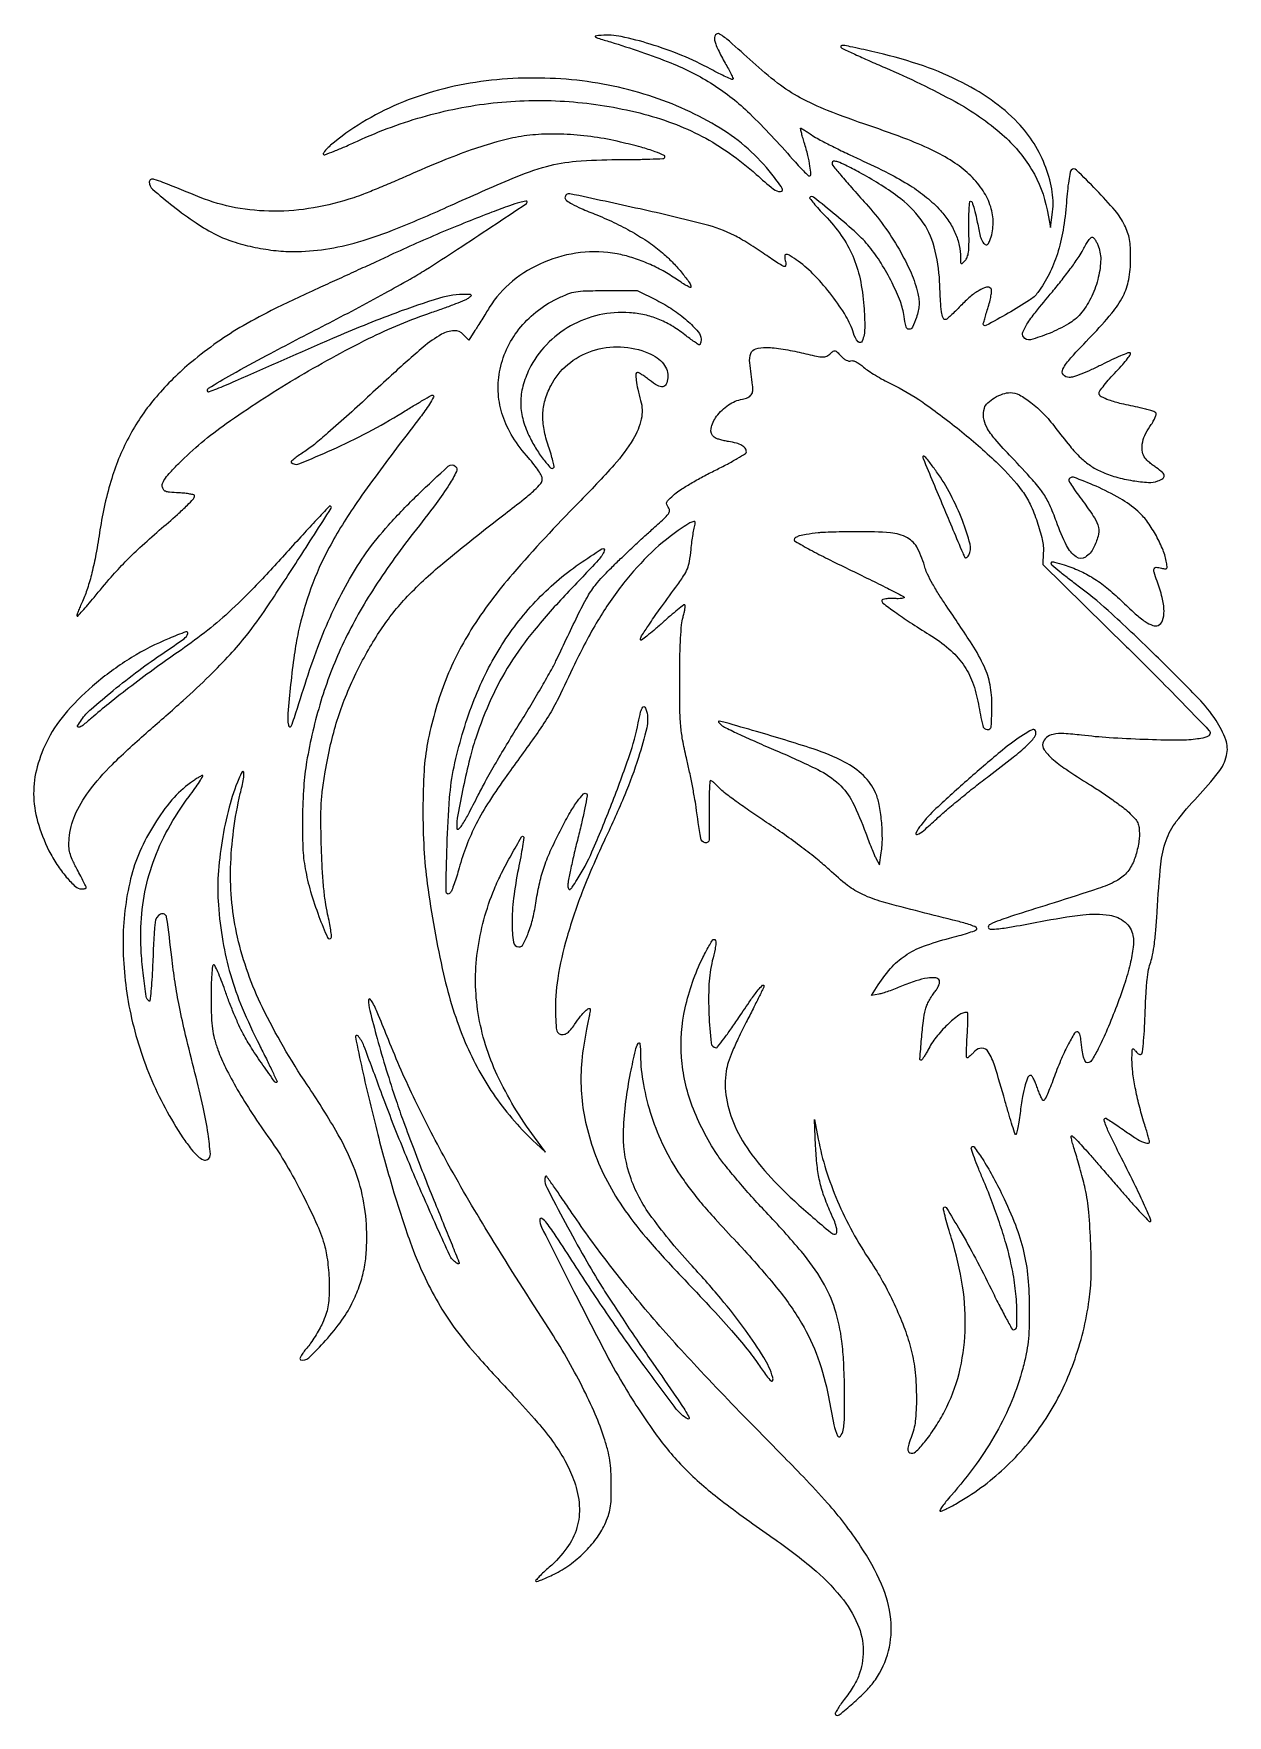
# Model space of a CAD drawing. Extents: x 275 to 749, y 178 to 845.
import ezdxf

# ---------------------------------------------------------------- set-up
doc = ezdxf.new("R2010")
doc.units = 0

msp = doc.modelspace()

# ---------------------------------------------------------------- linework, layer by layer
for points in [[(545.361865, 842.940676, 0.045216), (545.827551, 841.367316, 0.012557), (546.838253, 838.998272, 0.012569), (548.122887, 836.362464, 0.012873), (549.528653, 833.815798, -0.007966), (550.859913, 831.459075, -0.012787), (551.910966, 829.403648, -0.006551), (552.712972, 827.673287, -0.311067), (552.646631, 827.313298, -0.310459), (552.272681, 827.243956, -0.003677), (549.883803, 828.328155, -0.009447), (547.089327, 829.685978, -0.00584), (543.854842, 831.381715, 0.025977), (532.346191, 836.836534, 0.02281), (519.828697, 841.335812, 0.023019), (508.30007, 844.321567, 0.073608), (500.391852, 844.800099, 0.015205), (498.140296, 844.535634, 0.672799), (498.058175, 844.198586, 0.081344), (499.01243, 843.722248, 0.001767), (504, 842.195133, -0.020223), (528.070671, 833.841867, -0.049212), (544.779863, 825.294964, -0.050105), (559.320724, 813.744519, -0.021632), (576.314575, 795.725646, 0.006931), (578.606047, 793.148223, 0.010483), (580.677432, 790.975658, 0.005548), (582.466714, 789.215569, 0.193896), (583.001705, 789, 0.434216), (583.601134, 789.641517, 0.021176), (583.244607, 792.865109, 0.023123), (582.385132, 797.132709, 0.012839), (580.965292, 802.25, -0.005149), (580.316769, 804.455149, -0.008792), (579.826766, 806.310938, -0.003224), (579.454128, 807.873427, -0.482582), (579.554729, 808, -0.138434), (579.793856, 807.9325, -0.002003), (581.061554, 807.147848, -0.005336), (582.52684, 806.210878, -0.003474), (584.199868, 805.099058, 0.026072), (586.72206, 803.582536, 0.004968), (591.473863, 801.113012, 0.005288), (597.08641, 798.340847, 0.004839), (602.92392, 795.603203, -0.010321), (614.535207, 790.001705, -0.023485), (622.998019, 785.188904, -0.030092), (629.520394, 780.490897, -0.036504), (634.995386, 775.31467, -0.040346), (638.369675, 770.965307, -0.043757), (640.898891, 766.242987, -0.045896), (642.470831, 761.378005, -0.055255), (643, 756.604213, 0.007626), (643.02949, 754.670828, 0.231585), (643.249436, 754.254118, 0.354148), (643.639361, 754.273916, 0.013973), (644.75, 755.328268, 0.107889), (645.654494, 756.744071, 0.057912), (646.145272, 758.768322, 0.029505), (646.35042, 762.011398, 0.005356), (646.311023, 768.042554, -0.00718), (646.298903, 772.244018, -0.01195), (646.424084, 775.78125, -0.005614), (646.629822, 778.69458, -0.390473), (646.961282, 779, -0.320687), (647.574668, 778.561495, -0.014037), (648.399863, 775.907227, -0.015649), (649.353515, 772.044646, -0.005174), (650.516595, 766.319098, 0.03012), (650.848553, 765.020591, 0.028667), (651.338524, 763.749139, 0.029893), (651.902856, 762.678038, 0.083541), (652.455299, 762.037099, 0.114804), (653.157872, 761.6854, 0.240039), (653.736862, 761.824424, 0.112754), (654.27096, 762.542642, 0.01986), (654.89102, 764.117224, 0.084055), (655.94201, 770.324956, 0.076261), (654.95507, 776.757993, 0.069592), (651.945065, 783.095319, 0.053522), (647.06828, 789.012328, 0.046568), (640.760553, 794.128428, 0.032396), (632.81312, 798.717172, 0.023569), (622.049307, 803.417584, 0.008978), (606.648529, 808.980766, -0.010759), (590.247699, 814.971329, -0.031913), (579.392841, 820.022374, -0.038386), (570.408155, 825.858443, -0.022055), (560.5, 834.151628, 0.004263), (551.234609, 842.484848, 0.049523), (547.284151, 845.334978, 0.392785), (545.780761, 844.994814, 0.201963)], [(595.55143, 840.04857, 0.08703), (596.354083, 839.485456, 0.001602), (601.069833, 837.29439, 0.003899), (606.609916, 834.794045, 0.00259), (613.00143, 832.008691, -0.022843), (640.870482, 818.495752, -0.055927), (659.537983, 805.479526, -0.076501), (671.205021, 791.556452, -0.089708), (677.359124, 775.49113), (678.68111, 768.5), (679.412898, 773.593716, 0.072954), (679.386261, 782.589228, 0.052579), (676.86363, 792.319447, 0.050032), (672.172107, 801.819386, 0.050907), (665.710266, 810.138159, 0.050126), (655.113357, 819.218584, 0.038551), (641.970605, 826.941278, 0.034266), (626.226592, 833.333656, 0.024142), (607.800966, 838.41139, 0.001269), (599.236703, 840.309378, 0.020675), (596.336955, 840.819714, 0.210828), (595.575402, 840.598495, 0.439968)], [(452.584979, 826.444054, 0.032087), (435.778043, 823.046524, 0.034354), (419.935298, 817.579335, 0.0356), (405.527142, 810.221524, 0.040865), (393, 801.183339, 0.018372), (391.703562, 799.991404, 0.030415), (390.712864, 798.883976, 0.031669), (390.080179, 797.970383, 0.341575), (390.1289, 797.551979, 0.297401), (390.679746, 797.429708, 0.003413), (394.353947, 798.840183, 0.009021), (398.649275, 800.612857, 0.005598), (403.6289, 802.840448, -0.040369), (431.071191, 812.89321, -0.042844), (459.231642, 818.157738, -0.043303), (487.598403, 818.515966, -0.043075), (515.654692, 813.987685, -0.027176), (528.706356, 809.943822, -0.03261), (540.444135, 804.70216, -0.032785), (551.348945, 798.005304, -0.027995), (561.904977, 789.603351, 0.011185), (568.731271, 783.784842, 0.176952), (571.568651, 782.802751, 0.592875), (572.23191, 784.066215, 0.020497), (568.135279, 789.709644, 0.087996), (547.627283, 807.928696, 0.060829), (519.33642, 820.879967, 0.056601), (486.50724, 827.354588, 0.054291)], [(467.496033, 804.519056, 0.026057), (458.969229, 802.548634, 0.014315), (448.757058, 799.301836, 0.012525), (437.104044, 794.895589, 0.008651), (424.135555, 789.35358, -0.004248), (418.052095, 786.690256, -0.003855), (411.724386, 784.041351, -0.00386), (406.025599, 781.7584, -0.01236), (402.179276, 780.360534, -0.038504), (386.211849, 776.336097, -0.043091), (370.410609, 775.008878, -0.044993), (355.249454, 776.411576, -0.050467), (341.182633, 780.502736, 0.000589), (326.414598, 786.447564, 0.021727), (322.987147, 787.652563, 0.179847), (321.612162, 787.568225, 0.296684), (321, 786.62736, 0.218044), (322.344181, 783.691541, 0.011474), (330.517587, 776.95788, 0.018812), (339.5915, 770.362095, 0.031401), (347.743595, 765.605889, 0.03869), (354.178177, 762.975752, 0.024269), (362.034882, 760.867553, 0.023747), (370.341015, 759.474726, 0.02947), (378.162032, 759.007006, 0.03758), (390.982574, 759.961541, 0.033821), (403.987935, 762.829653, 0.025285), (419.49913, 768.233522, 0.009563), (440.602403, 777.278517, -0.005621), (465.361881, 788.122412, -0.033196), (478.725942, 792.777639, -0.047644), (490.445182, 794.832916, -0.019306), (506.665328, 795.478596, 0.003555), (513.678362, 795.536719, 0.005596), (519.698088, 795.696817, 0.001762), (524.886925, 795.91127, 0.187036), (525.523413, 796.191419, 0.518573), (525.358591, 797.149163, 0.024979), (521.833179, 798.613301, 0.020214), (516.241999, 800.362882, 0.007035), (508.060199, 802.441352, 0.023016), (497.540677, 804.450073, 0.022874), (486.859448, 805.488514, 0.023836), (476.634612, 805.524432, 0.032724)], [(592, 794.14079, 0.170661), (592.363391, 793.107139, 0.004577), (595.462528, 789.315846, 0.007747), (599.659995, 784.431695, 0.003126), (605.533319, 777.890803, -0.028016), (612.453532, 769.366525, -0.025727), (618.59199, 759.882802, -0.026919), (623.350123, 750.496724, -0.048762), (626.039275, 742.324746, -0.025292), (626.474736, 739.786244, -0.04529), (626.535612, 737.672835, -0.043439), (626.214097, 735.524347, -0.021332), (625.454541, 732.863135, -0.027848), (623.90508, 728.94245, -0.314275), (622.538961, 728.142476, -0.322933), (621.349854, 729.152153, -0.028595), (620.583308, 733.25, 0.059386), (619.108102, 739.115837, 0.024612), (615.811664, 746.613398, 0.02409), (611.481848, 754.324853, 0.030167), (606.715396, 761, 0.038275), (601.758196, 766.247812, 0.011767), (593.519487, 773.38416, 0.004205), (584.68279, 780.557581, 0.381798), (583.137688, 780.471022, 0.383256), (583.118266, 780.107788, 0.004741), (584.723967, 778.154499, 0.010963), (586.726857, 775.86834, 0.006608), (589.195499, 773.242701, -0.039202), (595.659329, 765.402023, -0.051006), (600.192705, 757.281308, -0.049299), (603.092093, 748.189722, -0.033382), (604.647947, 737.418638, -0.020811), (604.957946, 728.59028, -0.089725), (603.993098, 723.448361, -0.570741), (602.357837, 723.169199, -0.104255), (600.514735, 726.58453, 0.064655), (597.532042, 733.331667, 0.027255), (591.925494, 741.529092, 0.027211), (585.19808, 749.375447, 0.044267), (578.599962, 755.152439, 0.013096), (575.429955, 757.342057, 0.128554), (573.902085, 757.852759, 0.415826), (573.246304, 757.276116, 0.076971), (573.410644, 755.5, -0.030958), (573.589012, 754.541621, -0.053988), (573.60051, 753.734375, -0.079442), (573.4591, 753.185569, -0.29843), (573.175881, 753, -0.13615), (572.606618, 753.157938, -0.004267), (570.529052, 754.43115, -0.008031), (568.097005, 756.005161, -0.005447), (565.376182, 757.872, 0.008309), (562.338038, 759.931078, 0.006311), (558.942721, 762.090119, 0.006385), (555.705493, 764.035005, 0.014802), (553.217026, 765.390025, 0.055312), (541.535485, 769.767149, 0.007307), (515.782618, 775.889049, 0.002466), (487.968326, 781.929173, 0.476812), (486, 780.334385, 0.23991), (486.546051, 779.261853, 0.033722), (488.714369, 777.897772, 0.022366), (492.378254, 776.130633, 0.005346), (498.621899, 773.53504, -0.017228), (506.363086, 770.09897, -0.019193), (513.569209, 766.24996, -0.020405), (519.999742, 762.130338, -0.027938), (525.402587, 757.88122, -0.022916), (528.978574, 754.42675, -0.018465), (532.502297, 750.408578, -0.013411), (535.430756, 746.605445, -0.158653), (536, 744.856613, -0.556355), (535.743907, 744.6977, -0.011281), (534.11766, 745.549726, -0.015372), (532.050603, 746.7773, -0.008422), (529.592035, 748.400368, 0.025712), (524.222814, 751.684295, 0.0247), (518.473735, 754.448078, 0.024969), (512.547148, 756.603397, 0.02787), (506.647144, 758.066918, 0.076092), (492.145593, 758.582371, 0.070535), (477.746256, 754.795018, 0.071637), (465.164354, 747.234845, 0.083153), (455.95617, 736.752497, -0.00051), (454.532038, 734.460017, -0.000371), (452.942678, 731.911589, -0.000374), (451.430695, 729.495253, -0.000821), (450.269066, 727.648656), (447.83749, 723.797311), (445.787744, 725.997455, 0.218037), (441.992215, 727.563919, 0.119252), (437.050346, 726.167872, 0.049003), (429.711881, 721.031984, 0.008662), (417.131475, 709.866495, -0.000797), (400.32559, 694.471473, -0.005428), (391.935736, 686.975899, -0.011027), (386.531001, 682.458066, -0.024259), (382.167095, 679.30499, 0.010392), (380.158456, 677.936795, 0.017806), (378.550178, 676.703081, 0.01244), (377.350669, 675.661923, 0.427656), (377.342944, 675.323723, 0.301979), (380.393363, 674.709006, 0.008216), (393.52645, 680.325445, 0.016072), (407.819582, 687.277296, 0.016798), (421.423327, 695.037825, -0.002349), (425.802334, 697.706482, -0.003686), (429.593931, 699.954861, -0.001032), (432.907278, 701.87762, -0.131691), (433.363869, 702, -0.553806), (433.843018, 701.234514, -0.034146), (432.219793, 698.402845, -0.014767), (428.528413, 693.213634, -0.001895), (420.242442, 682.350751, 0.011619), (403.379847, 659.328986, 0.028653), (392.407766, 641.499395, 0.036372), (385.163983, 625.350322, 0.034269), (380.166754, 608, 0.018104), (378.566591, 598.987213, 0.008319), (377.104474, 587.147469, 0.005926), (376.018714, 575.677528, 0.062989), (376.221303, 571, 0.264275), (376.756127, 570.346462, 0.411037), (377.371886, 570.615366, 0.01695), (378.588574, 573.998943, 0.000452), (383.435695, 589.110543, -0.014686), (388.594933, 603.748875, -0.018046), (394.294432, 617.069021, -0.019443), (400.492674, 628.99564, -0.024824), (407.153562, 639.438045, -0.029307), (415.963927, 650.421839, -0.016903), (427.748041, 662.612707, -0.007893), (439.682263, 673.792615, -0.400105), (442.611634, 673.721699, -0.322768), (442.944452, 671.672066, -0.025217), (440.059819, 666.561585, -0.019783), (434.87163, 659.04044, -0.005153), (425.939055, 647.380602, 0.023083), (409.593225, 624.381074, 0.033649), (397.577683, 602.617141, 0.03576), (389.11147, 580.506402, 0.031662), (383.468107, 556.5, 0.02492), (382.293847, 546.573805, 0.01365), (381.796297, 534.332719, 0.013477), (381.957974, 522.469855, 0.035209), (382.901752, 514, 0.026088), (385.04964, 504.970054, 0.01864), (388.346946, 495.11796, 0.013036), (391.776629, 486.68596, 0.614479), (393.220997, 486.604378, 0.163328), (393.357056, 487.270693, 0.006659), (393.020782, 489.733786, 0.011023), (392.512182, 492.678145, 0.00753), (391.810562, 496, -0.020453), (390.909461, 500.887696, -0.012032), (390.213638, 506.78987, -0.010002), (389.692212, 513.89219, -0.005686), (389.331248, 522.5, -0.004855), (389.120516, 532.616815, -0.015238), (389.252079, 539.412111, -0.018765), (389.775756, 545.391366, -0.011), (390.827475, 552.5, -0.014302), (392.990318, 563.309226, -0.01924), (395.600395, 572.943627, -0.019841), (398.870802, 582.109731, -0.016906), (403.021499, 591.5, -0.031565), (412.276608, 607.925603, -0.043772), (422.682208, 621.230765, -0.032046), (437.548171, 635.234047, -0.009237), (462.25, 654.924326, 0.00417), (469.757676, 660.785386, 0.018961), (473.965999, 664.395999, 0.029358), (476.385073, 666.915439, 0.178454), (477, 668.5835, 0.117681), (476.682299, 669.914647, 0.026225), (475.510257, 671.956892, 0.023852), (473.773533, 674.383738, 0.014926), (471.526175, 677.059028, -0.042763), (465.297179, 685.371966, -0.058366), (461.305052, 693.830088, -0.06299), (459.571038, 702.447381, -0.06285), (460.035072, 711.231764, -0.062373), (462.799326, 720.077027, -0.059435), (467.692223, 728.125832, -0.058107), (474.459194, 734.952273, -0.054804), (482.743375, 740.194545, -0.017776), (487.13804, 742.152588, -0.053572), (490.290007, 743.047215, -0.037092), (494.128563, 743.414393, -0.00528), (502.048538, 743.498789), (514.597076, 743.5), (522.421659, 739.634525, -0.032719), (528.731447, 735.985974, -0.03286), (534.501759, 731.550233, -0.031919), (538.863916, 727.192544, -0.18251), (540, 724.183838, -0.028511), (539.952248, 723.347108, -0.04465), (539.806822, 722.641502, -0.055811), (539.595674, 722.147613, -0.270118), (539.342371, 722, -0.146484), (538.913137, 722.128509, -0.004534), (537.366948, 723.165708, -0.008532), (535.559693, 724.447751, -0.005763), (533.541003, 725.968366, 0.028835), (528.180217, 729.631651, 0.040595), (522.995813, 732.20454, 0.041971), (517.602088, 733.847184, 0.034074), (511.617627, 734.712557, 0.07465), (499.58296, 733.825962, 0.072745), (488.223484, 729.448826, 0.073197), (478.652175, 722.033305, 0.077161), (471.824692, 712.295462, 0.04815), (469.29177, 705.591424, 0.064992), (468.418831, 699.174838, 0.064894), (469.221905, 692.741803, 0.047825), (471.682276, 685.988539, 0.024619), (474.344845, 681.046612, 0.027442), (477.39385, 676.573387, 0.023028), (480.228136, 673.202911, 0.422931), (481.490076, 673.170956, 0.253029), (481.66238, 673.727529, 0.009414), (481.179948, 675.9446, 0.015057), (480.458544, 678.621932, 0.009785), (479.47217, 681.670956, -0.035831), (477.677212, 688.396282, -0.056377), (477.220534, 694.35044, -0.060155), (478.106017, 699.971271, -0.048189), (480.339014, 705.68231, -0.102056), (487.070907, 714.137125, -0.093315), (496.804602, 719.567269, -0.090942), (508.071933, 721.171049, -0.090894), (519.177346, 718.672656, -0.051538), (522.589468, 716.783892, -0.075157), (525.07984, 714.423651, -0.087362), (526.508035, 711.73251, -0.102677), (526.821519, 708.867609, -0.08078), (526.155524, 706.332034, -0.263054), (524.810901, 705.334506, -0.166707), (522.718975, 705.772853, -0.033656), (519.547447, 707.962294, 0.011461), (518.012537, 709.125706, 0.015226), (516.562341, 710.107674, 0.012502), (515.32351, 710.849857, 0.129404), (514.753089, 711, 0.40915), (514.138783, 710.39624, 0.032933), (514.259949, 707.901205, 0.028003), (514.869653, 704.35697, 0.013021), (516.035414, 699.836616, -0.124562), (516.262357, 692.418704, -0.082589), (513.070715, 684.475591, -0.0464), (505.559856, 674.37941, -0.011323), (491.329493, 659.255974, 0.015321), (465.286772, 631.131707, 0.038819), (448.690211, 608.782527, 0.049444), (438.167447, 587.668227, 0.043642), (431.456027, 564, 0.032867), (430.072848, 552.845415, 0.013933), (429.62357, 537.771932, 0.013885), (430.033543, 521.907329, 0.020311), (431.347796, 508, 0.021535), (437.782714, 472.210718, 0.044032), (446.44968, 445.05783, 0.053585), (458.346168, 423.489269, 0.053981), (474.528864, 405), (478.331586, 401.5), (473.869014, 407.5, -0.050022), (459.123649, 432.124869, -0.07002), (451.560583, 456.594581, -0.073999), (451.260442, 481.144355, -0.064312), (457.977833, 506, -0.018492), (460.858564, 512.291614, -0.011068), (464.718743, 519.555048, -0.003627), (468.748271, 526.627454, -0.492667), (469.59506, 526.738273, -0.239898), (469.719552, 526.355572, -0.001636), (469.152192, 522.832412, -0.005847), (468.435302, 518.769092, -0.003648), (467.504932, 514.024216, 0.019519), (465.586799, 502.279061, 0.032077), (464.996064, 492.230163, 0.035093), (465.556486, 484.82843, 0.372147), (467.672862, 483, 0.277703), (469.429726, 484.057313, 0.031359), (471.426523, 488.474157, 0.031429), (473.256628, 494.410297, 0.021985), (474.594786, 501.284777, -0.019786), (475.981616, 508.580203, -0.026729), (477.842705, 515.031281, -0.023961), (480.54724, 521.75907, -0.012066), (484.562828, 529.982159, -0.011443), (488.04377, 536.334559, -0.026785), (491.000964, 540.870639, -0.03236), (493.36688, 543.702556, -0.420287), (494.606656, 543.720374, -0.248176), (494.825507, 543.020092, -0.003036), (493.903953, 538.220387, -0.008141), (492.695428, 532.606733, -0.005133), (491.110828, 526.091809, 0.004837), (489.495011, 519.46561, 0.006723), (488.18538, 513.498955, 0.004336), (487.19977, 508.480994, 0.081798), (487.164536, 506.882732, 0.094211), (487.499465, 505.901897, 0.456278), (488.005649, 505.800476, 0.080583), (488.854046, 506.708259, 0.005318), (490.823001, 509.712606, 0.039644), (496.706353, 520.735914, 0.009891), (504.499226, 539.628031, 0.010188), (511.5758, 558.949996, 0.034124), (515.073646, 571.968806, -0.011783), (516.036179, 576.317586, -0.095312), (516.886703, 578.165094, -0.515246), (517.66475, 578.163358, -0.093047), (518.386782, 576.595072, -0.118566), (518.4521, 569.980323, -0.021808), (515.175041, 558.128601, -0.020393), (509.692663, 543.301017, -0.011934), (501.991402, 526, 0.016793), (493.127113, 505.553774, 0.024416), (486.819761, 486.937925, 0.028118), (483.111126, 470.479554, 0.05025), (482.211138, 456.652215, 0.005747), (482.440813, 451.760019, 0.055951), (482.791372, 449.720162, 0.155639), (483.473189, 448.70356, 0.133205), (484.662038, 448.191976, 0.116123), (485.848909, 448.298718, 0.086445), (487.011306, 448.923763, 0.056419), (488.279017, 450.174222, 0.019225), (489.827646, 452.249493, -0.015167), (492.177647, 455.452548, -0.035369), (494.169122, 457.659981, -0.084888), (495.458768, 458.536055, -0.545697), (496, 458.187821, -0.042042), (495.940896, 457.486147, -0.002639), (495.582479, 455.439249, -0.003877), (495.123078, 453.002949, -0.002868), (494.578652, 450.315376, 0.027648), (492.67086, 437.719676, 0.036828), (492.423064, 426.15122, 0.037702), (493.867657, 414.889141, 0.031237), (497.039564, 403.219509, 0.035479), (502.053012, 391.321152, 0.032512), (508.82777, 379.882378, 0.026932), (518.19013, 367.657435, 0.013584), (531.209199, 353.243031, -0.002778), (543.545382, 340.164312, -0.007476), (552.124028, 330.687253, -0.01036), (558.32099, 323.330107, -0.020688), (562.851474, 317.218714, 0.008495), (565.969993, 312.790289, 0.051225), (567.84939, 310.702397, 0.545205), (568.474128, 310.870441, 0.153531), (568.480449, 312.124771, 0.062554), (564.898034, 320.048911, 0.019815), (557.674757, 330.856733, 0.017597), (547.831619, 343.435962, 0.011618), (535.691629, 357.210693, -0.030342), (519.581253, 376.931692, -0.080691), (511.479895, 393.149696, -0.086977), (509.252434, 410.358669, -0.039338), (512.061369, 433, -0.004296), (513.966194, 441.908098, -0.072976), (515.033816, 444.702505, -0.73471), (515.747886, 444.552449, -0.022424), (515.982729, 440, 0.044887), (517.110815, 428.335615, 0.033383), (520.349405, 415.802263, 0.032623), (525.345949, 403.465871, 0.036677), (531.742398, 392.381167, 0.012452), (535.827875, 386.677796, 0.0136), (540.077935, 381.353879, 0.009884), (545.624806, 375.038044, 0.003115), (554.15923, 365.815483, -0.015924), (569.839053, 347.975748, -0.03853), (579.917872, 333.622015, -0.047677), (586.373143, 319.905924, -0.040026), (590.577377, 304.388898, 0.004985), (592.758299, 293.320773, 0.051934), (594.162697, 288.910699, 0.570163), (595.303473, 288.770435, 0.115347), (596.375, 291.125, 0.045477), (596.947988, 296.484639, 0.007313), (596.95836, 307.00809, 0.008685), (596.61728, 318.003587, 0.018364), (595.892445, 326.5, 0.045833), (593.144563, 339.17874, 0.056636), (588.238658, 350.218273, 0.042722), (579.854702, 362.043698, 0.014562), (565.788759, 377.722091, -0.007528), (560.078766, 383.909302, -0.006864), (554.376161, 390.456955, -0.006882), (549.441023, 396.448287, -0.022044), (546.388196, 400.624877, -0.056223), (536.521585, 419.820807, -0.072566), (532.248421, 439.149977, -0.07325), (533.69259, 458.751342, -0.058662), (540.698838, 478.75, -0.009175), (542.119083, 481.528622, -0.014165), (543.457333, 483.870313, -0.008442), (544.643005, 485.743114, -0.25255), (545.119151, 486, -0.318092), (545.730433, 485.567334, -0.103862), (545.884039, 484.409793, -0.035473), (545.548707, 482.128842, -0.00501), (544.479999, 477.5, 0.047408), (543.15166, 468.220317, 0.023067), (543.13599, 456.237552, 0.014134), (543.969024, 444.859532, 0.384831), (546.027259, 443, 0.233183), (546.589091, 443.277086, 0.003015), (549.032244, 446.501531, 0.007972), (551.817957, 450.350946, 0.005054), (554.946474, 454.920105, -0.003813), (559.733663, 461.949108, -0.01732), (562.69232, 465.92152, -0.041489), (564.418089, 467.745519, -0.648375), (565, 467.485422, -0.114188), (564.892015, 467.018746, -0.000675), (562.930659, 463.021195, -0.00278), (560.655774, 458.464537, -0.001761), (557.955434, 453.176405, 0.007393), (554.726814, 446.673914, 0.014579), (552.39139, 441.400654, 0.018204), (550.816338, 437.103897, 0.039804), (549.99921, 433.696853, 0.080292), (550.046736, 422.935735, 0.065654), (553.405482, 411.913144, 0.054929), (560.211775, 400.471642, 0.032642), (570.582189, 388.446657, 0.011793), (577.036946, 382.183925, 0.009111), (584.352111, 375.657274, 0.003618), (591.469018, 369.625771, 0.175726), (593.194571, 369, 0.36898), (593.867773, 369.575094, 0.090437), (593.830688, 371.151757, 0.042523), (593.041565, 373.806873, 0.012547), (591.391196, 377.721487, -0.020196), (588.786483, 384.173706, -0.030538), (587.100018, 389.989438, -0.028731), (586.070253, 396.222159, -0.015411), (585.482096, 404), (585.012883, 414.5), (586.513506, 406.655272, 0.029069), (589.572547, 394.530004, 0.024599), (594.161944, 382.128516, 0.02392), (600.104632, 369.871909, 0.023584), (607.216566, 358.179063, -0.021806), (612.08434, 350.239574, -0.017458), (616.640878, 341.302317, -0.017702), (620.478003, 332.256275, -0.025598), (623.164547, 324, -0.037471), (624.823068, 315.305716, -0.024872), (625.471361, 305.166788, -0.024728), (625.134203, 295.626521, -0.069418), (623.657037, 289.124273, 0.013833), (622.43735, 285.613133, 0.068284), (622.083185, 283.553802, 0.181495), (622.452971, 282.456791, 0.225351), (623.415013, 282, 0.205797), (625.559084, 282.921515, 0.021684), (629.217162, 287.129682, 0.025173), (633.114391, 292.566979, 0.021937), (636.6414, 298.618711, 0.059176), (642.393968, 313.645785, 0.05175), (644.809441, 330.305919, 0.047986), (643.813677, 348.286508, 0.03817), (639.426931, 367.23305, -0.005148), (638.11804, 371.563388, -0.007665), (637.070151, 375.380802, -0.003845), (636.260541, 378.62056, -0.140652), (636.292573, 379.377718, -0.637037), (637.326999, 379.496815, -0.005199), (642.818573, 370.348153, -0.010546), (648.934782, 359.391251, -0.008237), (655.125928, 347.25, 0.003859), (658.234251, 341.020195, 0.006238), (660.98578, 335.773437, 0.001729), (663.434125, 331.280344, 0.273641), (663.908016, 331, 0.403198), (665.311185, 332.351166, 0.017851), (665.326422, 339.754663, 0.024255), (664.600834, 348.56843, 0.022479), (663.016232, 357.5, 0.014862), (661.058517, 365.158736, 0.010608), (658.433096, 373.610179, 0.010198), (655.310109, 382.360509, 0.01036), (651.848364, 390.92983, -0.00552), (649.9978, 395.386082, -0.008331), (648.494039, 399.31076, -0.004028), (647.307733, 402.651822, -0.165198), (647.303418, 403.410255, -0.604654), (648.351817, 403.580926, -0.01716), (651.653673, 398.858561, -0.01878), (655.591453, 392.264139, -0.012264), (659.654149, 384.38805, -0.020835), (664.765168, 372.629825, -0.033956), (667.984009, 362.242181, -0.034814), (669.71743, 351.702303, -0.023355), (670.287721, 339.5, -0.006773), (670.181058, 331.625965, -0.020388), (669.816818, 326.266797, -0.024282), (669.058943, 321.485056, -0.01338), (667.694523, 315.722651, -0.033181), (663.331206, 302.798479, -0.030354), (657.18533, 290.160214, -0.028647), (649.179066, 277.685469, -0.023152), (639.242498, 265.25, 0.010232), (637.221969, 262.851113, 0.019694), (635.721121, 260.835937, 0.020213), (634.772108, 259.323396, 0.576126), (634.959614, 259, 0.106041), (635.708186, 259.160564, 0.008062), (637.591649, 260.044291, 0.010808), (639.818115, 261.193377, 0.008015), (642.229211, 262.555033, 0.058571), (661.527379, 277.138437, 0.058427), (676.935977, 295.810356, 0.057014), (687.900134, 317.97849, 0.051142), (694.077992, 342.876772, 0.031445), (694.81179, 352.247425, 0.012862), (694.678403, 365.019759, 0.012852), (693.889389, 377.756577, 0.031799), (692.481533, 387, 0.0079), (691.692537, 390.361784, 0.004916), (690.666406, 394.279688, 0.004931), (689.577891, 398.125148, 0.008898), (688.599239, 401.25, -0.009178), (687.790022, 403.83891, -0.015982), (687.227704, 406.017187, -0.010478), (686.876807, 407.75075, -0.467595), (687.085056, 408, -0.200416), (687.548487, 407.806468, -0.003088), (689.611974, 405.69302, -0.007705), (691.983686, 403.156594, -0.004956), (694.658761, 400.146453, -0.000032), (697.849077, 396.483582, -0.000017), (701.82911, 391.913114, -0.000017), (705.915317, 387.220087, -0.000025), (709.461614, 383.146453, 0.004265), (712.566315, 379.640555, 0.006697), (715.299928, 376.68677, 0.00235), (717.687606, 374.19864, 0.203048), (718.156585, 374, 0.53715), (718.551075, 374.59567, 0.005053), (716.062108, 380.306561, 0.008889), (712.442101, 388.018163, 0.003017), (706.91267, 399.103279, -0.003105), (702.766486, 407.418985, -0.018725), (700.804247, 411.82637, -0.037314), (700.009883, 414.333569, -0.48399), (700.537087, 415, -0.143796), (700.909695, 414.890578, -0.001805), (703.007829, 413.53125, -0.005126), (705.426264, 411.916379, -0.003314), (708.193916, 410, 0.010937), (712.611091, 407.040041, 0.039785), (715.590539, 405.454753, 0.098796), (717.319854, 405.081649, 0.423837), (717.987099, 405.75, 0.062647), (717.912703, 406.269168, 0.002295), (717.377119, 408.189063, 0.004157), (716.713317, 410.455177, 0.002903), (715.928689, 413, -0.013355), (713.892389, 420.130455, -0.015099), (712.33021, 427.074911, -0.016323), (711.330181, 433.33404, -0.032993), (711.031803, 438.315376, -0.00442), (711.079789, 441.519562, -0.10309), (711.285529, 442.401149, -0.508972), (711.695529, 442.481904, -0.044066), (712.53555, 441.553747, 0.041767), (713.203828, 440.808504, 0.089007), (713.849469, 440.386643, 0.13523), (714.422451, 440.310343, 0.172229), (714.89279, 440.553747, 0.164912), (715.261974, 441.368938, 0.00358), (715.664958, 445.775163, 0.007805), (716.022487, 450.991367, 0.005142), (716.278262, 457, -0.005675), (716.601577, 464.409478, -0.013342), (717.053094, 469.927824, -0.017511), (717.651146, 474.071498, -0.044512), (718.453195, 477, 0.044269), (719.231965, 479.838111, 0.01278), (719.929119, 484.336129, 0.011123), (720.538533, 490.065646, 0.006373), (721.031529, 497, -0.009728), (722.495864, 515.811949, -0.060146), (724.582705, 525.264441, -0.080093), (728.63929, 532.738258, -0.02438), (737.019964, 542.570364, 0.023081), (745.36785, 552.31264, 0.106303), (748.585496, 558.96509, 0.14704), (748.253167, 565.195134, 0.059015), (744.401862, 572.90689, 0.04748), (737.328201, 581.727006, 0.006388), (720.532248, 598.582875, 0.007701), (703.0368, 615.178242, 0.025049), (690.75, 625.391744, -0.004578), (686.246044, 628.834041, -0.007218), (682.451563, 631.878534, -0.002573), (679.258608, 634.54482, -0.220969), (679, 635.101416, -0.11493), (679.136427, 635.687095, -0.31332), (679.489629, 635.882727, -0.047165), (680.335697, 635.715002, -0.00118), (684.099427, 634.582323, -0.031126), (690.145729, 632.327733, -0.034906), (695.628214, 629.410944, -0.032241), (700.997219, 625.552144, -0.020752), (706.715904, 620.443281, 0.010203), (712.352097, 615.190207, 0.034818), (716.310751, 612.116503, 0.056636), (719.247266, 610.597198, 0.184738), (721.398588, 610.599458, 0.229143), (723.207674, 612.526333, 0.081684), (723.749949, 616.36421, 0.055892), (723.026694, 621.716871, 0.028533), (721.000082, 628.198845, -0.013705), (719.796583, 631.682135, -0.16211), (719.819399, 633.093292, -0.332401), (720.655953, 633.655088, -0.048905), (722.802892, 633.334623, 0.026169), (724.3183, 633.037552, 0.288722), (724.85776, 633.279045, 0.185837), (725.012726, 633.971207, 0.011277), (724.647297, 636.102832, 0.051781), (723.120717, 641.112218, 0.029532), (720.318009, 646.793123, 0.02956), (716.877336, 652.085417, 0.053411), (713.386514, 655.890979, 0.049396), (706.341109, 660.953538, 0.026307), (696.769323, 665.836901, 0.020488), (687.827827, 669.389486, 0.516809), (686, 668.093425, 0.146578), (686.180372, 667.491368, 0.003613), (687.799905, 665.069365, 0.007517), (689.779272, 662.247268, 0.005011), (692.127335, 659.071813, -0.019724), (696.153424, 653.277968, -0.09084), (697.688316, 649.508215, -0.119773), (697.572021, 645.977863, -0.046251), (695.817122, 641.368438, -0.13767), (692.525116, 637.688637, -0.304413), (688.929498, 637.773713, -0.125814), (685.068734, 642.303545, -0.027738), (681.059186, 651.78567, 0.02003), (678.32937, 658.529166, 0.045967), (675.625992, 663.28853, 0.032256), (671.560429, 668.389441, 0.005872), (663.32393, 677.245653, -0.011837), (656.712694, 684.526593, -0.051967), (653.392084, 689.280562, -0.093249), (652.128988, 693.093207, -0.11077), (652.456648, 696.86341, -0.132309), (653.771282, 698.912523, -0.049872), (656.531247, 700.957265, -0.049246), (659.796688, 702.492778, -0.085492), (662.741498, 703, -0.124914), (666.33134, 702.088938, -0.040482), (670.955558, 699.072474, -0.036319), (675.889233, 694.643623, -0.028932), (680.546598, 689.212052, 0.00892), (686.449943, 681.742334, 0.029597), (690.69807, 677.143856, 0.042756), (694.512277, 674.057287, 0.04329), (698.780656, 671.678923, 0.036737), (704.648342, 669.547738, 0.027497), (711.362556, 668.046521, 0.026583), (717.55412, 667.35118, 0.105894), (721.309903, 667.927725, 0.051905), (723.325387, 668.944022, 0.284025), (723.829386, 669.996582, 0.189964), (723.168782, 671.258208, 0.02524), (720.75, 673.14519, -0.012352), (719.416398, 674.131385, -0.011414), (718.096842, 675.207824, -0.011487), (716.965959, 676.220029, -0.03688), (716.281803, 676.963285, -0.124156), (715.173552, 679.423513, -0.080414), (715.124259, 682.560871, -0.068185), (716.129325, 686.04385, -0.051472), (718.110129, 689.503822, 0.01932), (719.255822, 691.236729, 0.027707), (720.12231, 692.860714, 0.026684), (720.664784, 694.213483, 0.224039), (720.592692, 694.850022, 0.15825), (720.055617, 695.305455, 0.015999), (718.465533, 695.899311, 0.018787), (716.473953, 696.489003, 0.013889), (714.232563, 696.996159, -0.008887), (706.85405, 698.588267, -0.026881), (701.920952, 700.028408, -0.036161), (698.792414, 701.388467, -0.279027), (698, 702.697873, -0.155524), (698.307984, 703.664076, -0.011556), (699.982813, 705.912321, -0.015156), (702.164344, 708.535795, -0.010897), (704.75, 711.334881, 0.010258), (707.375725, 714.170069, 0.021917), (709.258487, 716.48542, 0.022397), (710.441239, 718.236307, 0.482167), (710.25546, 718.746455, 0.174272), (709.39896, 718.72754, 0.006944), (706.454642, 717.547964, 0.011522), (702.965751, 715.998371, 0.007821), (699.064156, 714.081513, -0.011175), (694.998503, 712.117793, -0.013782), (691.121282, 710.478324, -0.012816), (687.821556, 709.285592, -0.080478), (686.058696, 709, -0.230578), (683.813724, 710.093416, -0.29798), (683.623573, 712.321878, -0.060996), (686.807718, 716.820698, -0.007746), (694.946311, 725.5, 0.018141), (703.017376, 734.474005, 0.056213), (707.501276, 741.260172, 0.072096), (709.752387, 747.883248, 0.045956), (710.5, 756, 0.011595), (710.392686, 760.627072, 0.033062), (710.031272, 763.826745, 0.041051), (709.306982, 766.542513, 0.027704), (708.063262, 769.5, 0.06246), (704.313179, 775.245965, 0.016385), (696.91761, 783.414765, 0.00831), (688.975665, 791.360715, 0.409428), (686.944089, 791.344089, 0.152938), (686.480456, 790.457593, 0.007188), (685.923074, 787.088906, 0.011293), (685.402267, 783.010587, 0.007827), (684.990117, 778.380183, -0.023293), (683.672426, 767.424367, -0.035395), (681.421464, 758.106574, -0.039527), (678.125721, 750.015491, -0.04273), (673.668044, 742.764876, -0.091406), (670.347585, 739.660041, -0.011408), (661.881231, 734.507261, -0.006991), (653.083063, 729.586658, -0.578319), (652.007639, 730.25, -0.063597), (652.038089, 730.441639, -0.000313), (652.591274, 732.328266, -0.00143), (653.228634, 734.474235, -0.000904), (653.983754, 736.973886, 0.013349), (654.734181, 739.701444, 0.025255), (655.167595, 741.939479, 0.026602), (655.317286, 743.643901, 0.207871), (655.031749, 744.368251, 0.271267), (653.297646, 744.821424, 0.062727), (650.403983, 743.599842, 0.046374), (646.845742, 741.07336, 0.025795), (642.99323, 737.399326, -0.008422), (640.969558, 735.330529, -0.012344), (639.115271, 733.586052, -0.007768), (637.522775, 732.204265, -0.176586), (636.962438, 732, -0.323791), (636.077394, 732.640265, -0.041859), (635.50173, 735.049155, -0.023298), (635.059548, 739.272444, -0.004424), (634.681486, 747, 0.056489), (632.538295, 760.908015, 0.092028), (627.366613, 771.633541, 0.078685), (618.036633, 780.880256, 0.032061), (602.853014, 790.394723, 0.006114), (597.317817, 793.300652, 0.034727), (594.25702, 794.601186, 0.100735), (592.63042, 794.816436, 0.39408)], [(457, 774.587815, 0.005625), (447.12342, 770.737366, 0.004448), (436.527187, 766.358449, 0.004364), (425.763335, 761.686512, 0.004742), (415.377853, 756.952233, -0.001259), (410.797943, 754.825802, -0.000401), (403.967244, 751.681855, -0.0004), (396.351056, 748.19114, -0.000446), (389, 744.836977, 0.00684), (370.977265, 736.333382, 0.017636), (358.27927, 729.563611, 0.022328), (347.975715, 722.963401, 0.019649), (337.838127, 715.197999, 0.042546), (323.823672, 701.389474, 0.052103), (313.391364, 686.259299, 0.050572), (306.092184, 668.921499, 0.03676), (301.441179, 648.5, -0.007689), (299.841962, 638.944396, -0.015095), (298.224534, 631.40728, -0.018714), (296.467786, 625.274949, -0.028185), (294.443158, 620.097724, 0.007629), (293.521976, 618.000544, 0.012106), (292.804663, 616.175055, 0.006059), (292.264433, 614.638465, 0.285217), (292.336536, 614.330131, 0.424671), (292.609831, 614.334992, 0.002594), (294.470485, 616.353856, 0.008043), (296.612953, 618.780087, 0.004794), (299.088047, 621.732407, -0.006844), (305.872315, 629.757691, -0.014085), (311.439988, 635.810766, -0.01424), (317.300455, 641.499127, -0.00716), (325, 648.357725, 0.002653), (332.214762, 654.668784, 0.013078), (336.168558, 658.353205, 0.017473), (338.514025, 660.823159, 0.18316), (339, 662.105292, 0.348062), (338.739688, 662.433935, 0.014316), (337.164062, 662.757233, 0.019565), (335.146072, 663.030555, 0.011975), (332.75, 663.202283, -0.008877), (329.085261, 663.442127, -0.072778), (327.457971, 663.820414, -0.16618), (326.617133, 664.533047, -0.099691), (326.176522, 665.77997, -0.140633), (326.378605, 667.229765, -0.050835), (327.421006, 669.052432, -0.031996), (329.380251, 671.450338, -0.009452), (332.676522, 674.863803, -0.042586), (351.537842, 690.71307, -0.018836), (378.84873, 708.452537, -0.018887), (408.048912, 724.427912, -0.034261), (433.170895, 734.882353, 0.005027), (438.157359, 736.623324, 0.006664), (442.657015, 738.313366, 0.004893), (446.382374, 739.811727, 0.064174), (447.670895, 740.550111, 0.011518), (448.766985, 741.421305, 0.372792), (448.818006, 741.732471, 0.249969), (448.490008, 741.924541, 0.00702), (446.799221, 741.968197, 0.076212), (436.257621, 740.478838, 0.016717), (418.867254, 734.601457, 0.011866), (393.727865, 724.47066, 0.003369), (355.133224, 707.533267, -0.004801), (351.127137, 705.78885, -0.007762), (347.682204, 704.390661, -0.002562), (344.714569, 703.25698, -0.294382), (344.325649, 703.341018, -0.487322), (344.501691, 704.782664, -0.006017), (353.730489, 710.194242, -0.008633), (367.593329, 717.786379, -0.002023), (391.077448, 730.004546, 0.00329), (402.819375, 736.151423, 0.003299), (414.46877, 742.446822, 0.003223), (424.559301, 748.071091, 0.01314), (430.577448, 751.688516, 0.002729), (443.340392, 759.92245, 0.002204), (456.958106, 768.899332, 0.000176), (470.717469, 778.063842, 0.250784), (471, 778.591711, 0.466587), (470.464351, 779.040755, 0.025782), (468.042704, 778.481391, 0.017081), (464.044665, 777.188724, 0.003401)], [(697.742828, 760.924891, -0.100669), (698.606534, 755.109437, -0.052333), (697.448944, 747.834225, -0.049855), (694.653878, 740.453058, -0.060179), (690.583116, 734.264466, -0.085709), (685.800434, 730.254383, -0.035375), (678.188043, 726.52035, -0.029918), (670.707063, 723.995514, -0.332194), (667.948101, 725.083974, -0.232607), (667.759137, 727.036292, -0.052218), (669.301145, 730.11038, -0.02705), (672.690555, 734.824413, -0.005066), (679.443468, 743.046796, 0.008341), (683.311212, 747.819576, 0.0085), (686.992664, 752.688976, 0.008317), (690.047232, 757.024958, 0.034545), (691.658819, 759.788017, -0.018469), (692.740893, 761.788231, -0.028761), (693.83156, 763.41601, -0.028061), (694.808672, 764.566839, -0.289135), (695.38595, 764.712908, -0.146449), (695.894459, 764.360578, -0.029374), (696.537829, 763.450389, -0.028744), (697.185282, 762.262711, -0.023387)], [(579, 719, 0.003234), (585.869162, 717.471925, 0.045263), (588.380244, 717.164152, 0.125076), (589.946121, 717.509982, 0.079963), (591.464451, 718.607308, -0.048046), (592.462942, 719.430357, -0.211892), (593.196212, 719.560575, -0.131218), (594.004217, 719.116219, -0.014912), (595.479201, 717.616943, 0.034911), (596.570896, 716.59257, 0.054051), (597.654158, 715.889329, 0.067484), (598.640397, 715.548161, 0.142117), (599.44063, 715.615591, -0.158379), (600.305746, 715.660841, -0.04917), (601.539935, 715.196075, -0.04044), (602.987392, 714.329903, -0.025117), (604.539567, 713.099403, 0.032104), (606.40204, 711.664797, 0.011836), (609.197812, 709.878737, 0.011675), (612.351255, 708.067021, 0.013764), (615.419406, 706.50619, -0.042318), (627.993981, 699.178004, -0.018203), (643.478877, 687.43933, -0.018164), (658.022493, 674.648201, -0.043931), (667.509665, 663.946048, -0.050771), (670.616212, 658.716573, -0.026891), (673.421804, 651.708673, -0.0267), (675.404822, 644.643906, -0.0681), (675.851664, 639.354113), (675.616876, 634.818393), (708.838076, 602.159197, -0.002445), (721.571627, 589.518002, -0.003928), (732.291843, 578.600714, -0.000853), (741.586348, 568.9525, -0.198207), (742.029638, 567.821956, -0.183796), (741.691678, 566.97874, -0.108344), (740.790643, 566.348693, -0.054517), (739.128637, 565.860955, -0.013057), (736.280583, 565.429319, -0.033507), (729.019253, 565.012719, -0.006445), (715.83524, 565.31031, -0.007328), (701.984747, 566.004979, -0.014389), (691, 567.035549, 0.016644), (684.020395, 567.658632, 0.064758), (679.703801, 567.340421, 0.121685), (677.097669, 566.09723, 0.158236), (675.67975, 563.883363, 0.224129), (676.177922, 561.224155, 0.054758), (679.249866, 557.829726, 0.033502), (684.871378, 553.477254, 0.009582), (694.141517, 547.5, -0.008161), (698.790956, 544.520777, -0.007888), (703.394369, 541.358166, -0.007832), (707.358143, 538.447449, -0.028488), (709.734345, 536.421417, -0.016833), (712.186342, 533.913633, -0.075311), (713.326863, 532.210783, -0.085977), (713.836319, 530.357579, -0.025753), (713.969278, 527.421417, -0.034048), (713.799667, 525.143175, -0.017691), (713.295266, 522.33555, -0.017508), (712.570876, 519.476528, -0.025447), (711.71791, 517.018754, -0.081488), (708.905745, 512.406604, -0.095078), (704.892821, 509.220486, -0.040455), (697.611082, 506.136686, -0.004335), (680.138071, 500.519149, 0.00145), (665.311757, 495.84673, 0.01162), (658.540574, 493.516604, 0.017669), (654.711284, 491.942546, 0.294459), (654, 490.839485, 0.411584), (654.772961, 490.059547, 0.029058), (658.150793, 490.225583, 0.017818), (663.917561, 491.055002, 0.003148), (674.662904, 493.063393, -0.017318), (691.553848, 495.727576, -0.068122), (702.067768, 495.577984, -0.134975), (708.287229, 492.811054, -0.176404), (711.434767, 487.49603, -0.079886), (711.553345, 482.938676, -0.024897), (710.302721, 476.188756, -0.021604), (707.963188, 467.9344, -0.013336), (704.540205, 458.44112, -0.007715), (700.742871, 449.154522, -0.019026), (697.596225, 442.498898, -0.01827), (694.980101, 437.889411, -0.260152), (693.386384, 437, -0.275755), (692.539856, 437.505291, -0.054844), (691.849874, 439.20828, -0.034424), (691.262294, 442.01249, -0.010766), (690.764059, 446.281089, 0.032571), (690.589885, 447.36186, 0.043215), (690.28498, 448.309539, 0.049734), (689.905474, 449.009127, 0.191808), (689.503957, 449.281089, 0.324557), (688.183297, 448.705013, 0.013626), (685.560985, 443.95652, 0.019452), (682.712717, 437.881427, 0.013113), (679.919677, 430.75, -0.00754), (678.648959, 427.395891, -0.011988), (677.450325, 424.570312, -0.005929), (676.370824, 422.259532, -0.288071), (675.95774, 422, -0.268611), (675.568668, 422.225272, -0.016068), (674.907014, 423.46875, -0.020608), (674.194151, 425.083872, -0.013441), (673.5, 427, 0.015927), (672.795143, 428.915883, 0.02399), (672.049694, 430.53125, 0.020895), (671.348326, 431.750247, 0.257181), (670.894882, 432, 0.295809), (669.735251, 431.248151, 0.035712), (668.643317, 428.247221, 0.027709), (667.601275, 423.634491, 0.010108), (666.623071, 417.007822, -0.007713), (666.113738, 413.43921, -0.015063), (665.578645, 410.616103, -0.014467), (665.077304, 408.622561, -0.652568), (664.760674, 408.57822, -0.061927), (664.389804, 409.387144, -0.001804), (663.265761, 412.988029, -0.003605), (661.986414, 417.247908, -0.002473), (660.593794, 422.098206, 0.006991), (656.562152, 435.676112, 0.061642), (653.981601, 441.366649, 0.255594), (651.501212, 442.791602, 0.214283), (648.672482, 441.591611, -0.012046), (647.706969, 440.598879, -0.016757), (646.79277, 439.761286, -0.013224), (646.004923, 439.121917, -0.165304), (645.646234, 439, -0.409234), (645.411511, 439.230759, -0.004659), (645.392893, 441.64375, -0.010842), (645.460552, 444.548932, -0.006474), (645.660647, 448, 0.007252), (645.85535, 451.451048, 0.012146), (645.906377, 454.35625, 0.005815), (645.862509, 456.745329, 0.405457), (645.600083, 457, 0.158722), (642.358932, 455.944525, 0.03386), (637.75692, 452.089262, 0.035271), (633.265177, 447.122909, 0.048288), (630.022988, 442.04506, -0.010703), (629.189882, 440.494924, -0.016242), (628.394067, 439.188236, -0.010934), (627.688998, 438.160689, -0.24142), (627.375595, 438, -0.436536), (626.869764, 438.545599, -0.002448), (627.500612, 446.364795, -0.008733), (628.254259, 453.66539, -0.032516), (629.105308, 458.204531, -0.036177), (629.653849, 459.845129, -0.02127), (630.530746, 461.719801, -0.021206), (631.572204, 463.528399, -0.033672), (632.627622, 464.969301, 0.03047), (633.634314, 466.325394, 0.045249), (634.32642, 467.631666, 0.054628), (634.665821, 468.778878, 0.137075), (634.584682, 469.639917, 0.287203), (633.155785, 470.715024, 0.059253), (629.86096, 470.607304, 0.042228), (625.245141, 469.499949, 0.020245), (619.538671, 467.349781, -0.00879), (617.011266, 466.330777, -0.008397), (614.410973, 465.384919, -0.008366), (612.087721, 464.626999, -0.029508), (610.562513, 464.254375), (607.625027, 463.717967), (609.654459, 466.923235, -0.037653), (615.217515, 474.399493, -0.065725), (620.991543, 479.510403, -0.059923), (628.26778, 483.239379, -0.026349), (638.619022, 486.454977, 0.006482), (642.403884, 487.467811, 0.009115), (645.750718, 488.47628, 0.005928), (648.51539, 489.400912, 0.113178), (649.280768, 489.880768, 0.498714), (649.158389, 490.750202, 0.050116), (646.910466, 491.715406, 0.014088), (641.739339, 493.18699, 0.000969), (627, 496.905615, -0.007008), (611.939511, 500.899316, -0.039817), (604.164123, 503.762419, -0.056583), (598.192844, 507.386212, -0.023146), (590.95518, 513.541844, 0.017242), (586.270748, 517.622203, 0.008471), (580.048999, 522.502622, 0.008084), (573.082376, 527.604033, 0.008409), (566.044296, 532.409414, -0.005058), (559.738682, 536.65302, -0.006344), (553.983756, 540.71971, -0.005175), (549.243868, 544.235594, -0.048642), (547.38268, 545.954811, 0.0143), (546.282064, 547.121136, 0.019371), (545.219157, 548.105476, 0.016639), (544.296225, 548.844256, 0.161829), (543.827628, 549, 0.392063), (543.494886, 548.691699, 0.005136), (543.292031, 545.619955, 0.011417), (543.170014, 541.905487, 0.006858), (543.186389, 537.493463, -0.008345), (543.195191, 525.55244, -0.466931), (541.667593, 524.314207, -0.312903), (539.898337, 526.132389, -0.007395), (538.023242, 538.5, 0.010019), (537.415417, 542.37184, 0.004272), (536.454229, 547.528125, 0.004225), (535.335309, 553.011628, 0.005537), (534.215554, 558, -0.011745), (532.694214, 565.194124, -0.025007), (531.929558, 570.827657, -0.01802), (531.600943, 577.546762, -0.00364), (531.534587, 589.5, -0.004258), (531.626977, 598.516602, -0.008804), (531.88319, 605.557878, -0.010005), (532.27724, 610.874005, -0.048127), (532.850312, 613.850942, 0.013487), (533.30285, 615.556286, 0.019796), (533.600124, 617.078786, 0.015684), (533.752143, 618.319931, 0.222546), (533.603818, 618.729515, 0.37705), (533.186738, 618.756356, 0.003984), (530.723113, 616.825161, 0.010028), (527.849756, 614.43983, 0.006058), (524.538093, 611.505677, -0.007442), (521.261761, 608.618978, -0.01384), (518.508065, 606.393541, -0.010284), (516.342218, 604.809562, -0.606822), (516, 604.987704, -0.142374), (516.414845, 606.415063, -0.006357), (519.251218, 610.75937, -0.00786), (523.436157, 616.787575, -0.002414), (529.938306, 625.754543, 0.01121), (533.077644, 630.248189, 0.050209), (534.578564, 633.082269, 0.05552), (535.411202, 636.024514, 0.015672), (536.04651, 640.754543, -0.005932), (536.400865, 643.848416, -0.0072), (536.80908, 646.738835, -0.006183), (537.216786, 649.156436, -0.048659), (537.527315, 650.25, 0.126944), (537.67408, 651.453183, 0.428461), (537.102408, 651.870035, 0.09124), (535.536625, 651.27793, 0.011602), (532.482135, 649.334249, 0.043378), (520.430327, 639.655741, 0.035151), (509.279926, 627.375347, 0.032172), (499.062078, 612.523418, 0.024681), (489.808412, 595.130177, -0.004386), (483.387194, 581.781324, -0.022602), (479.438487, 574.593046, -0.018012), (474.522291, 567.146986, -0.002114), (462.902228, 551, 0.014661), (456.001783, 540.885331, 0.023331), (450.773216, 531.810781, 0.026221), (446.868215, 523.15112, 0.027997), (443.986902, 514.31547, -0.010207), (443.048757, 511.048806, -0.012062), (442.024814, 508.001852, -0.010967), (441.046695, 505.481942, -0.071449), (440.355629, 504.31547, -0.711482), (438.812931, 504.867232, -0.005777), (439.201892, 523.367681, -0.010583), (440.21089, 542.125435, -0.033995), (441.99094, 554.5, -0.037932), (449.442262, 579.777839, -0.047568), (460.231201, 601.688743, -0.050448), (474.338878, 620.115162, -0.052765), (491.657456, 635.034985, -0.010399), (500.673368, 641.005242, -0.732594), (501.601584, 640.222725, -0.089229), (499.219204, 636.523501, -0.002773), (486.790167, 623.333193, 0.018336), (473.739667, 608.58995, 0.031358), (464.124836, 595.269267, 0.033843), (456.750733, 581.60422, 0.026306), (450.568761, 565.880054, 0.020404), (448.21728, 557.738884, 0.008164), (445.638922, 546.42438, 0.006503), (443.457774, 535.364898, 0.050377), (443.031803, 530.120473, 0.604087), (443.701144, 529.785228, 0.093352), (445.043616, 531.191682, 0.02281), (447.538709, 535.446716, 0.004609), (451.551327, 543.239293, -0.010707), (454.381257, 548.574198, -0.00386), (458.625318, 556.041126, -0.003826), (463.401933, 564.152216, -0.004535), (468.04255, 571.739293, 0.004103), (472.546777, 579.089096, 0.004147), (476.913602, 586.485917, 0.004043), (480.609896, 592.987921, 0.016799), (482.674433, 597, -0.001945), (491.528831, 615.540719, -0.021884), (495.389864, 622.724122, -0.043755), (498.945235, 627.658146, -0.019552), (504.410991, 633.51395, -0.004182), (508.088227, 637.096613, -0.002575), (512.473312, 641.254897, -0.002582), (516.852183, 645.322344, -0.00462), (520.498156, 648.612478, 0.00458), (525.272927, 652.920544, 0.04844), (527.022463, 654.872473, 0.157269), (527.468393, 656.209212, 0.177512), (527.017165, 657.479318, -0.082653), (526.365028, 658.597989, -0.204948), (526.403525, 659.526554, -0.092675), (527.203035, 660.621825, -0.0102), (529.519009, 662.715457, -0.037338), (531.821896, 664.429976, -0.008753), (535.929021, 666.935831, -0.008972), (540.76821, 669.657821, -0.008708), (545.75, 672.232562, 0.007542), (550.44533, 674.645394, 0.011803), (554.401562, 676.875929, 0.005999), (557.625641, 678.848115, 0.257958), (558, 679.52545, 0.163048), (557.539499, 680.900071, 0.100587), (556.249468, 682.0402, 0.065772), (554.073539, 682.939558, 0.027226), (550.950386, 683.592659, -0.015809), (549.15494, 683.925541, -0.017365), (547.440113, 684.362793, -0.01702), (546.00772, 684.834977, -0.079007), (545.25, 685.258965, -0.284895), (543.998539, 688.710111, -0.107428), (546.188972, 693.598739, -0.083476), (550.876966, 698.134988, -0.106924), (556.418996, 700.408816, 0.057289), (558.620366, 701.067548, 0.134093), (559.954217, 702.128219, 0.136464), (560.550169, 703.706026, 0.060259), (560.48166, 705.952905, -0.011538), (559.340838, 714.832369, -0.111485), (559.783114, 718.583947, -0.240969), (561.697676, 720.398088, -0.072878), (565.785184, 720.974326, -0.026637), (568.17107, 720.834099, -0.009085), (571.611898, 720.383778, -0.009003), (575.399949, 719.747913, -0.010261)], [(628, 677.57639, 0.099417), (628.15519, 676.803602, 0.000074), (636.099504, 657.829295, 0.000182), (643.85033, 639.343693, 0.038725), (644.735527, 637.621584, 0.219536), (645.02035, 637.432373, 0.165004), (645.395764, 637.497938, 0.094887), (645.821366, 637.848611, 0.045584), (646.223106, 638.434184, 0.196227), (646.774866, 642.909319, 0.025572), (643.727387, 652.230496, 0.029218), (639.0822, 662.479494, 0.03397), (633.472832, 671.590276, 0.004537), (630.756256, 675.325069, 0.025681), (629.191093, 677.22423, 0.101075), (628.374948, 677.817664, 0.545661)], [(375.483731, 639.496832, -0.007171), (362.665513, 625.714638, -0.016361), (352.514899, 615.781709, -0.019627), (342.974821, 607.703857, -0.016425), (332.258726, 599.882453, 0.00815), (323.734141, 593.874223, 0.00529), (314.068665, 586.665418, 0.005301), (304.913388, 579.530465, 0.011686), (298.10921, 573.845984, -0.010465), (294.581367, 570.884031, -0.125021), (292.975061, 570.149793, -0.627551), (292.579848, 570.691928, -0.031969), (294.080398, 573.112908, -0.058039), (297.949621, 577.395579, -0.009062), (306.665435, 584.76667, -0.010486), (316.82208, 592.696695, -0.012014), (326.858963, 599.830489, 0.005658), (334.806244, 605.328385, 0.154618), (336.323447, 607.334658, 0.634403), (335.571729, 608.079496, 0.011881), (328.848849, 605.443865, 0.03823), (313.949443, 597.803923, 0.036014), (300.068739, 587.847541, 0.037844), (288.565676, 576.696077, 0.06142), (280.859617, 565.494304, 0.052802), (276.523155, 554.457853, 0.069266), (275.114714, 543.732597, 0.067441), (276.680798, 532.810501, 0.046901), (281.202507, 521.181076, 0.029342), (284.351165, 515.722776, 0.030454), (288.081665, 510.741342, 0.02864), (291.698724, 506.94287, 0.1904), (294.084987, 506, 0.023942), (294.818878, 506.035162, 0.038171), (295.437465, 506.142656, 0.044695), (295.879045, 506.297712, 0.294001), (296, 506.485637, 0.114078), (295.919854, 506.832341, 0.001528), (294.943629, 508.81565, 0.004265), (293.782109, 511.107998, 0.002779), (292.403845, 513.735637, -0.012584), (290.432477, 517.680163, -0.046323), (289.488564, 520.300798, -0.056165), (289.136219, 522.784447, -0.024971), (289.206484, 526.095571, -0.0867), (291.475747, 535.205997, -0.055101), (296.989653, 544.677965, -0.039433), (306.349328, 555.434039, -0.015688), (320.745869, 568.69884, 0.004998), (334.426524, 580.773616, 0.010069), (344.921765, 590.615066, 0.012609), (353.11886, 599.031762, 0.020413), (359.601858, 606.63337, 0.01875), (367.546938, 617.580158, 0.004494), (379.880128, 636.3496, 0.000812), (393.195381, 657.089842, 0.592621), (392.697161, 658, 0.208025), (392.364791, 657.855463, 0.000274), (387.437402, 652.564694, 0.002245), (381.929897, 646.590981, 0.001373)], [(586.5, 647.336109, 0.007076), (581.728917, 646.688221, 0.032497), (579.001504, 646.095215, 0.062635), (577.475139, 645.442364, 0.266429), (577, 644.613978, 0.272821), (577.431084, 643.882734, 0.002374), (583.338086, 640.65042, 0.007337), (590.304929, 637.012152, 0.004564), (598.576463, 632.94008, -0.001927), (606.88224, 628.90542, -0.003063), (613.956278, 625.381411, -0.000698), (620.128095, 622.248699, -0.137387), (620.634418, 621.782507, -0.490503), (620.527704, 621.497675, -0.042365), (619.648966, 621.305221, -0.030802), (618.301486, 621.211633, -0.015683), (616.60355, 621.251718, 0.021058), (614.854653, 621.274207, 0.031627), (613.33561, 621.133317, 0.032566), (612.183717, 620.874734, 0.259483), (611.815154, 620.5, 0.307008), (612.172004, 619.445874, 0.006199), (616.925049, 615.934776, 0.011929), (622.971747, 611.798205, 0.006512), (630.572595, 607, -0.039351), (638.401135, 601.307251, -0.062284), (643.981619, 595.183214, -0.064766), (647.738671, 588.057861, -0.046649), (650.075519, 579.36623, 0.014729), (651.794176, 570.838693, 0.318388), (653.606823, 569.229594, 0.42563), (655.16696, 570.531213, 0.016793), (655.472843, 578.772843, 0.047116), (654.726105, 586.98814, 0.061241), (652.443315, 594.1854, 0.036326), (647.575624, 603.051615, 0.006828), (637.300617, 618.452156, -0.010671), (634.462346, 622.77791, -0.011539), (631.887031, 627.110892, -0.011104), (629.851545, 630.918132, -0.053322), (628.981158, 633.215036, 0.053441), (625.967569, 641.162069, 0.150688), (621.884648, 645.386537, 0.107589), (615.219716, 647.367862, 0.020489), (602.5, 647.795784, 0.00241), (597.302593, 647.732574, 0.002935), (592.4375, 647.621382, 0.002467), (588.347455, 647.483673, 0.020559)], [(548, 571.110714, 0.056727), (549.795277, 569.972692, 0.003645), (555.402426, 567.303099, 0.005292), (562.156806, 564.234157, 0.003914), (569.689108, 560.977702, -0.01402), (586.327012, 553.381922, -0.071825), (594.686507, 547.666346, -0.091061), (600.125438, 540.452872, -0.029954), (605.37758, 528.186046, 0.004774), (606.485594, 525.189757, 0.004869), (607.643539, 522.234895, 0.004735), (608.698696, 519.687468, 0.020119), (609.404521, 518.197466), (610.8059, 515.52284), (611.536964, 520.397928, 0.03796), (611.960797, 526.196177, 0.023253), (611.622019, 533.046419, 0.023206), (610.688903, 539.558712, 0.057001), (609.250162, 544.16732, 0.097629), (604.459629, 551.005233, 0.072561), (596.938401, 556.376624, 0.040034), (584.464107, 561.58135, 0.008553), (562, 568.48473, 0.000456), (549.615354, 572.047734, 0.023455), (547.177973, 572.62439, 0.676014), (546.933037, 572.239993, 0.067834)], [(668, 567.21927, 0.031801), (659.633589, 561.115906, 0.007178), (646.257039, 549.660324, 0.006521), (633.243319, 537.882382, 0.042665), (627.3277, 531.36299, 0.035543), (625.251216, 528.197381, 0.707272), (625.77512, 527.602076, 0.083393), (628.362584, 529.183037, 0.009088), (633.568638, 533.870711, -0.011541), (637.408648, 537.294394, -0.004594), (642.825285, 541.818703, -0.004543), (648.760921, 546.595119, -0.005698), (654.353741, 550.909975, 0.005293), (663.907497, 558.268352, 0.022995), (669.314525, 562.942961, 0.036386), (672.327888, 566.248468, 0.221584), (672.842365, 568.442412, 0.173263), (672.430501, 569.115835, 0.235776), (671.745959, 569.265809, 0.071395), (670.51519, 568.759945, 0.008541)], [(337.346755, 548.136228, 0.060242), (330.007114, 541.336236, 0.036615), (323.028823, 531.765523, 0.035654), (317.275014, 520.861262, 0.044282), (313.606251, 510, 0.059377), (310.599527, 484.773607, 0.049955), (313.282835, 457.979191, 0.048611), (321.375357, 431.517111, 0.049438), (334.390963, 407.27471, 0.016691), (337.666985, 402.73308, 0.046923), (340.340994, 399.874526, 0.078272), (342.507136, 398.489946, 0.24633), (344.174306, 398.607727, 0.282652), (345.267978, 400.780703, 0.015065), (344.34333, 408.801746, 0.018128), (342.39967, 419.413609, 0.008486), (339.155741, 433, -0.003926), (335.42254, 448.027606, -0.009357), (332.946479, 459.262204, -0.011627), (331.231546, 468.963704, -0.010845), (329.924216, 478.961798, 0.00987), (327.888171, 494.772764, 0.505446), (325.526784, 496.023212, 0.268399), (323.29497, 492.742479, 0.007775), (322.292127, 475.284576, -0.004743), (322.013668, 469.863261, -0.008251), (321.665791, 465.37232, -0.003123), (321.291906, 461.648013, -0.552183), (320.995455, 461.502809, -0.219685), (319.821647, 463.276097, -0.007835), (318.681229, 471.575611, -0.014881), (317.85618, 480.604756, -0.018717), (317.655215, 489, -0.040053), (318.985768, 503.179822, -0.042372), (322.555982, 516.692049, -0.040985), (328.48443, 529.793412, -0.033265), (336.850859, 542.75, 0.006196), (339.146298, 545.914984, 0.011121), (340.939364, 548.576563, 0.006142), (342.291439, 550.741229, 0.584853), (342.145883, 551, 0.125435), (341.631728, 550.868952, 0.00972), (340.387244, 550.158767, 0.012806), (338.922655, 549.233139, 0.00942)], [(356.529211, 549.724153, 0.034995), (352.701676, 538.395347, 0.02384), (349.889866, 525.084727, 0.023847), (348.358934, 511.573697, 0.035137), (348.419831, 499.6373, 0.023327), (350.192192, 485.181026, 0.029098), (353.23386, 472.00156, 0.027705), (357.924074, 458.759037, 0.018251), (364.695877, 444.082158, -0.002589), (367.471572, 438.530228, -0.004257), (369.755117, 433.80192, -0.000767), (371.717786, 429.631525, -0.315849), (371.66527, 429.331936, -0.463021), (370.843408, 429.399365, -0.003011), (366.105871, 436.096768, -0.010217), (361.597128, 442.842376, -0.019161), (358.278818, 448.5, -0.016442), (356.591516, 451.912032, -0.007439), (354.596398, 456.483733, -0.007356), (352.632088, 461.374676, -0.009986), (351.012957, 465.848877, 0.009091), (349.594084, 469.791749, 0.015081), (348.238181, 473.055289, 0.008793), (347.017878, 475.637205, 0.378507), (346.5, 475.848877, 0.291608), (346.070146, 475.303671, 0.007382), (345.789704, 472.027735, 0.012548), (345.598685, 467.836095, 0.006179), (345.555532, 462.5, 0.006345), (345.682299, 455.02717, 0.025363), (346.049715, 450.465332, 0.034063), (346.81757, 446.661406, 0.019062), (348.237446, 442.15763, 0.030546), (351.273805, 435.066962, 0.015156), (355.931336, 426.459295, 0.013511), (361.887529, 416.816201, 0.010074), (368.952407, 406.5, -0.02317), (375.301739, 396.687078, -0.013764), (381.985431, 384.465165, -0.013425), (387.699647, 372.51571, -0.040438), (390.696411, 364, -0.023647), (391.384593, 360.775345, -0.013239), (391.930362, 356.80179, -0.012804), (392.289126, 352.561817, -0.014698), (392.408629, 348.5, -0.010838), (392.299315, 343.453403, -0.033861), (391.92318, 340.079644, -0.040936), (391.140963, 337.145737, -0.022334), (389.733733, 333.693238, -0.019181), (388.449425, 331.165259, -0.01274), (386.794036, 328.365014, -0.012833), (385.045208, 325.724837, -0.024316), (383.48272, 323.708778, 0.018231), (382.169072, 322.05572, 0.035394), (381.267494, 320.63123, 0.047589), (380.821094, 319.570677, 0.408819), (381.033491, 319.155503, 0.277358), (384.278775, 319.879046, 0.019999), (390.95745, 326.762176, 0.027368), (397.482143, 334.903554, 0.045192), (401.938787, 342.5, 0.026203), (404.581054, 348.967591, 0.034586), (406.256308, 355.108852, 0.032714), (407.127951, 361.685968, 0.02011), (407.332258, 369.5, 0.045602), (405.908454, 382.982289, 0.04664), (402.066443, 395.877378, 0.036835), (395.047089, 410.17352, 0.015591), (383.666699, 428.275777, -0.034118), (365.951102, 458.917152, -0.057676), (356.050272, 486.83791, -0.063221), (353.305024, 514.400546, -0.051401), (357.147096, 543.854379, 0.008597), (358.425549, 549.702328, 0.075874), (358.548328, 552.336361, 0.719025), (357.924876, 552.475224, 0.036869)], [(408.001295, 461.95, 0.062184), (408.530455, 457.742212, 0.004698), (411.475723, 446.612674, 0.00686), (415.086841, 434.140202, 0.007249), (418.976186, 422, 0.006544), (421.906367, 413.65343, 0.002978), (425.944896, 402.814675, 0.002948), (430.337914, 391.438478, 0.004047), (434.431858, 381.262725, -0.000811), (438.100045, 372.31294, -0.00131), (441.189358, 364.68345, -0.000182), (443.915036, 357.893844, -0.095638), (444, 357.453708, -0.254921), (443.911902, 357.292141, -0.159725), (443.69836, 357.236339, -0.084295), (443.367235, 357.313647, -0.039025), (442.973141, 357.5166, -0.148879), (440.162575, 360.710552, -0.002698), (430.810355, 381.61619, -0.007226), (421.331967, 403.984634, -0.008434), (412.999763, 425.5, 0.002533), (406.201021, 443.690281, 0.084767), (403.853421, 447.67982, 0.772734), (402.860619, 447.205138, 0.006954), (405.532569, 434.347321, 0.007908), (411.691609, 408.578985, 0.010596), (418.136985, 385.436174, 0.011826), (424.527402, 365.921699, 0.026848), (430.481922, 351.590831, 0.021103), (436.42064, 340.448356, 0.028031), (442.788395, 330.895223, 0.021027), (451.495814, 320.259251, 0.006514), (465.459741, 305, -0.010406), (475.119678, 294.277584, -0.024157), (481.790172, 285.756883, -0.031296), (486.44453, 278.221745, -0.039037), (489.743205, 270.688215, -0.066471), (491.68549, 261.201045, -0.089114), (490.736061, 252.490361, -0.0858), (486.759723, 244.414056, -0.057117), (479.76489, 236.796321, 0.008853), (477.563681, 234.820084, 0.014825), (475.793931, 233.073008, 0.008551), (474.433244, 231.597972, 0.397498), (474.444019, 231.222647, 0.288702), (474.871911, 231.125488, 0.007482), (476.79746, 231.83668, 0.013584), (479.098092, 232.798362, 0.008581), (481.730306, 234.038399, 0.042587), (487.87278, 237.74167, 0.037278), (493.598449, 242.585808, 0.038137), (498.398463, 248.082419, 0.051898), (501.768802, 253.731752, 0.022909), (503.215849, 257.268195, 0.044608), (503.979732, 260.217584, 0.034053), (504.319194, 263.73576, 0.008554), (504.382618, 269.5, 0.011647), (504.221813, 274.968282, 0.024365), (503.790923, 279.202599, 0.025731), (502.968501, 283.226985, 0.014634), (501.584103, 288, 0.024376), (497.990215, 297.539045, 0.014837), (492.872207, 308.446467, 0.013877), (486.621896, 319.99307, 0.012787), (479.575289, 331.5, -0.00555), (456.526523, 367.943142, -0.011586), (439.560892, 396.920485, -0.014353), (426.559294, 422.028961, -0.017537), (415.920996, 446.238591, 0.003248), (412.033224, 455.820428, 0.018742), (409.756878, 460.791466, 0.100849), (408.617208, 462.236144, 0.638695)], [(478, 390.620244, 0.120497), (478.754581, 387.534587, 0.002563), (486.099032, 373.591065, 0.006632), (493.81427, 359.574869, 0.011027), (500.729105, 348, 0.004526), (504.802404, 341.639646, 0.002175), (510.135783, 333.55246, 0.002156), (515.773197, 325.163305, 0.003084), (520.851717, 317.774332, -0.001099), (530.25945, 304.20232, -0.01117), (534.027665, 298.470709, -0.049972), (535.224895, 296.050542, -0.699116), (534.7203, 295.616776, -0.103046), (530.159666, 299.581171, -0.00442), (517.369237, 316.723581, -0.007873), (503.36627, 336.486743, -0.007333), (489.649734, 357.150102, 0.002877), (482.565566, 368.031338, 0.01889), (478.781417, 373.324802, 0.071488), (476.827786, 375.217854, 0.612319), (476, 374.795346, 0.11683), (476.735491, 371.690624, 0.000747), (489.576045, 346.204791, 0.003131), (501.542078, 322.906247, 0.014112), (508.998853, 309.542404, 0.019316), (521.257924, 290.658517, 0.038504), (532.612925, 276.939572, 0.03562), (546.510348, 264.472023, 0.014266), (567.148283, 249.377879, -0.022256), (584.095523, 236.562543, -0.049041), (595.509945, 225.043505, -0.066646), (602.134306, 214.232537, -0.105856), (604.342983, 203.647983, -0.039206), (603.91109, 198.492604, -0.052087), (602.675007, 193.956377, -0.046951), (600.411039, 189.431806, -0.02484), (596.826407, 184.274991, 0.012406), (595.297121, 182.187661, 0.019925), (594.110837, 180.327282, 0.014805), (593.27562, 178.791848, 0.324187), (593.351817, 178.314849, 0.381368), (594.87245, 178.228516, 0.011042), (600.255713, 182.708319, 0.020207), (605.537387, 187.693668, 0.04083), (609.186511, 192.095034, 0.091587), (614.403942, 203.533245, 0.088976), (615.264143, 216.201258, 0.075317), (611.567482, 230.09535, 0.044875), (603.344275, 245.145061, 0.015844), (596.922994, 254.112002, 0.018044), (590.207141, 262.261996, 0.011016), (580.625443, 272.60227, 0.002231), (563.137019, 290.5, -0.006369), (538.373232, 316.266611, -0.011593), (518.913407, 338.027558, -0.013522), (502.711885, 358.087002, -0.014539), (488.020777, 378.523163, 0.002182), (484.496732, 383.690074, 0.003553), (481.455397, 388.041179, 0.000613), (478.743787, 391.852538, 0.242386), (478.457469, 392, 0.255764), (478.281661, 391.903774, 0.062345), (478.134382, 391.594697, 0.048632), (478.033284, 391.148811, 0.031454)]]:
    msp.add_lwpolyline(points, format="xyb", close=True)

doc.saveas('drawing.dxf')
